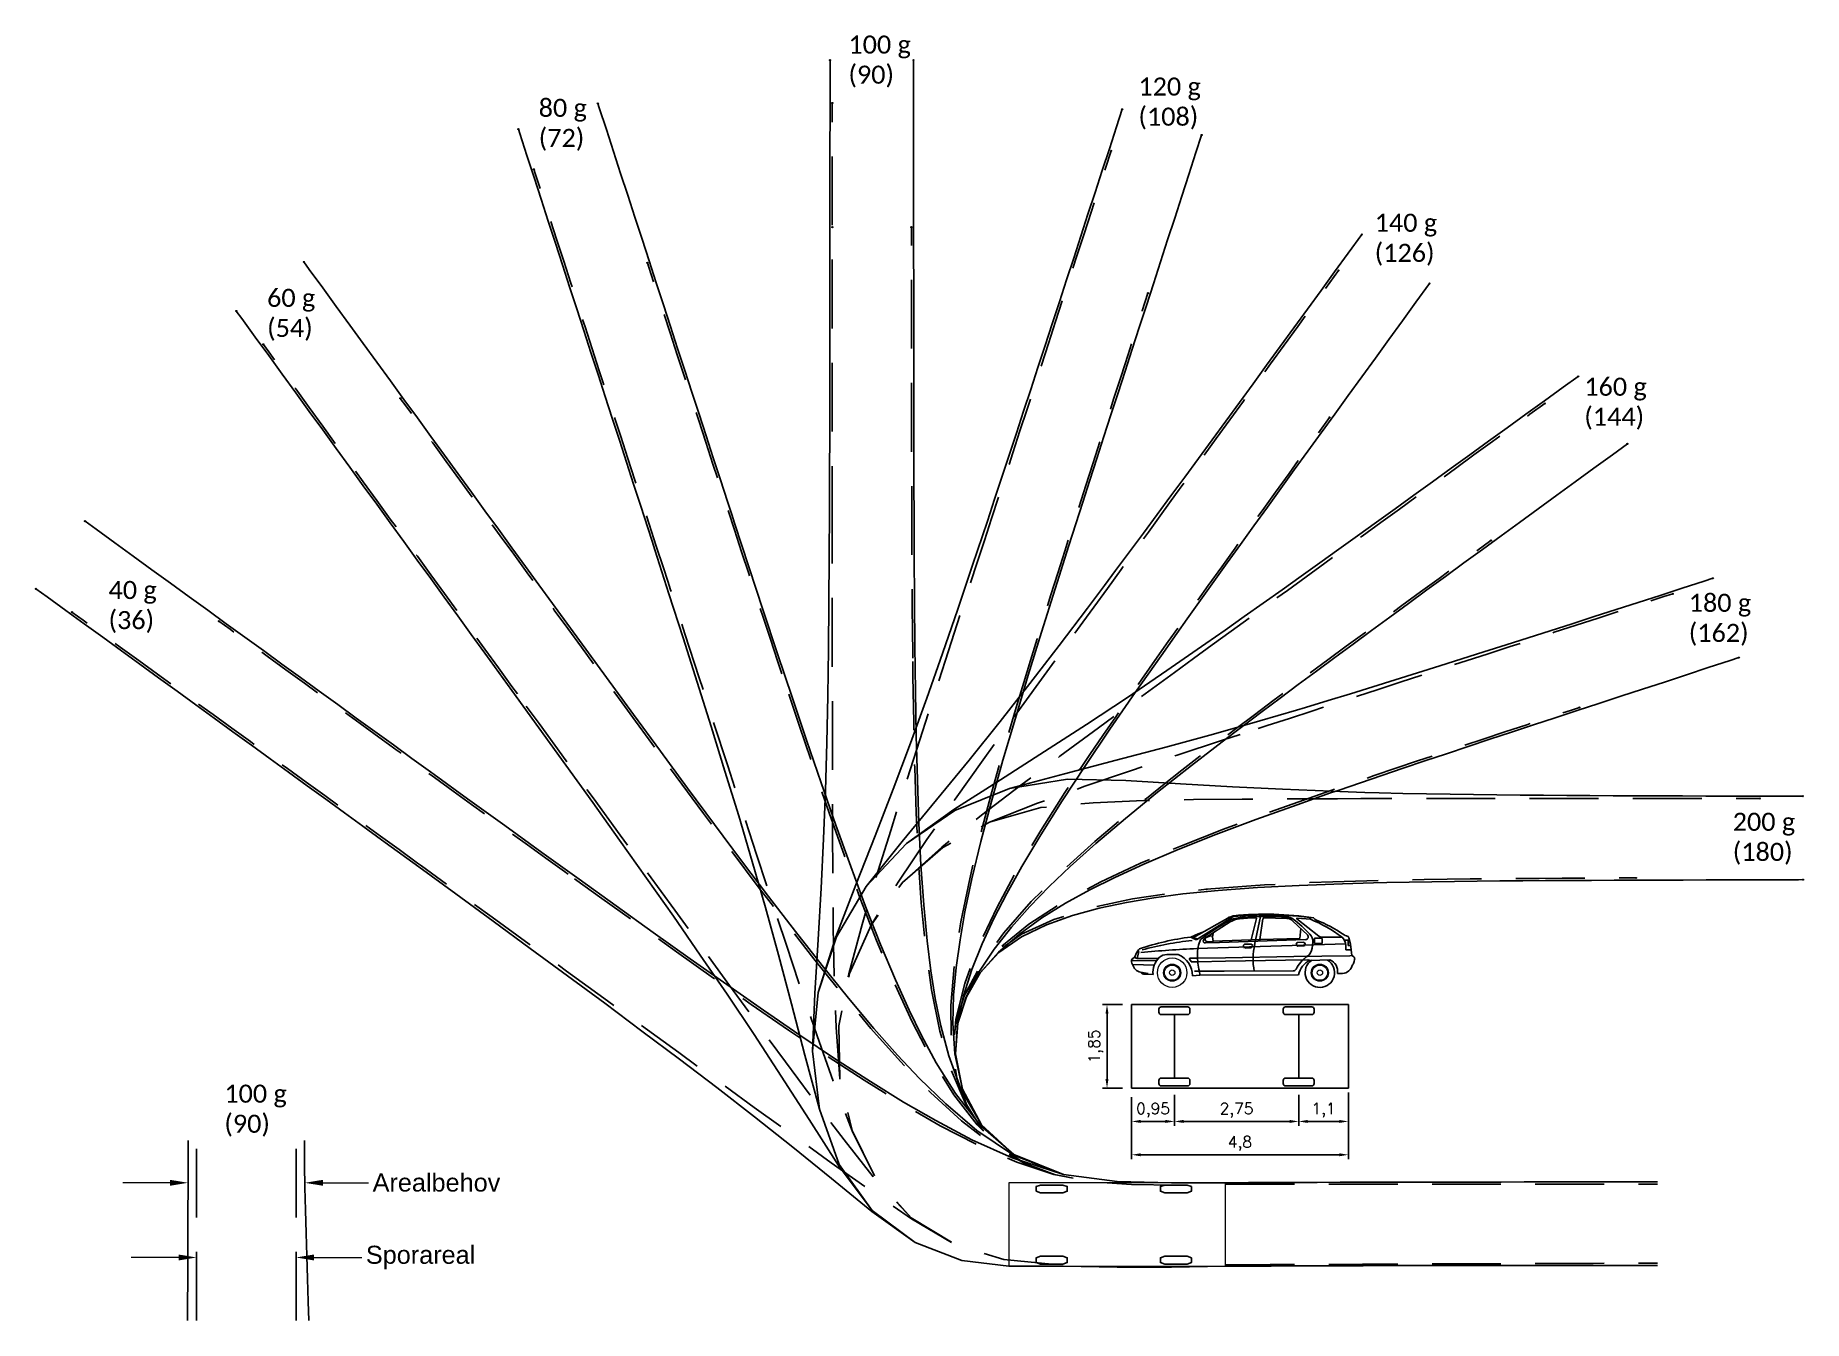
# Model space of a CAD drawing. Header units: millimetres. Extents: x -35.9 to 3.2, y -1.2 to 27.3.
import ezdxf
from ezdxf import colors
from ezdxf.entities.mleader import LeaderData, LeaderLine
from ezdxf.math import Vec2, Vec3

# ---------------------------------------------------------------- set-up
doc = ezdxf.new("R2010")
doc.units = ezdxf.units.MM
doc.linetypes.add('DASHEDX2', pattern=[1.5, 1, -0.5])
doc.layers.add('Tekst', color=4, linetype='Continuous')
doc.styles.add('BT standard', font='sanss___.ttf')
doc.styles.add('Legend', font='CALIBRI.TTF')
doc.styles.get("Standard").update_dxf_attribs({"font": 'romans'})
doc.dimstyles.new('ISO-25', dxfattribs={"dimtxt": 2.5, "dimasz": 2.5, "dimexe": 1.25, "dimexo": 0.625, "dimtad": 1, "dimtxsty": 'Standard', "dimcen": 2.5, "dimadec": 0, "dimazin": 0, "dimtfac": 1, "dimtmove": 0, "dimatfit": 3, "dimfxl": 1, "dimarcsym": 0})

# ---------------------------------------------------------------- blocks, each defined once
blk = doc.blocks.new('*U2930')
at = {"color": 1, "linetype": 'Continuous', "lineweight": 0, "ltscale": 1.524}
blk.add_lwpolyline([(0, 0.925), (-4.8, 0.925), (-4.8, -0.925), (0, -0.925), (0, 0.925), (0, 0.925)], close=True, dxfattribs=at)
at = {"color": 2, "linetype": 'Continuous', "ltscale": 1.524, "flags": 128}
for points in [[(-4.043, 0.736148), (-4.043, 0.842852), (-3.94696, 0.875), (-3.45304, 0.875), (-3.357, 0.842852), (-3.357, 0.736148), (-3.45304, 0.704), (-3.94696, 0.704)], [(-4.043, -0.842852), (-4.043, -0.736148), (-3.94696, -0.704), (-3.45304, -0.704), (-3.357, -0.736148), (-3.357, -0.842852), (-3.45304, -0.875), (-3.94696, -0.875)]]:
    blk.add_lwpolyline(points, close=True, dxfattribs=at)
blk = doc.blocks.new('*U2929')
at = {"color": 2, "linetype": 'Continuous', "ltscale": 1.524, "flags": 128}
for points in [[(-0.343, 0.736148), (-0.343, 0.842852), (-0.24696, 0.875), (0.24696, 0.875), (0.343, 0.842852), (0.343, 0.736148), (0.24696, 0.704), (-0.24696, 0.704)], [(-0.343, -0.842852), (-0.343, -0.736148), (-0.24696, -0.704), (0.24696, -0.704), (0.343, -0.736148), (0.343, -0.842852), (0.24696, -0.875), (-0.24696, -0.875)]]:
    blk.add_lwpolyline(points, close=True, dxfattribs=at)
at = {"rotation": 180}
blk.add_blockref('*U2930', (-0.95, 0), dxfattribs=at)
blk = doc.blocks.new('*U2931')
at = {"color": 2, "lineweight": 0}
blk.add_circle((0, 0), 0.0127, dxfattribs=at)
blk = doc.blocks.new('*U2932')
at = {"color": 2, "lineweight": 0}
blk.add_circle((0, 0), 0.0127, dxfattribs=at)
blk = doc.blocks.new('*U2933')
at = {"color": 1, "lineweight": 0}
blk.add_circle((0, 0), 0.0127, dxfattribs=at)
blk = doc.blocks.new('*U2934')
at = {"color": 1, "lineweight": 0}
blk.add_circle((0, 0), 0.0127, dxfattribs=at)
blk = doc.blocks.new('*U2935')
at = {"color": 2, "lineweight": 0}
blk.add_circle((0, 0), 0.0127, dxfattribs=at)
blk = doc.blocks.new('*U2936')
at = {"color": 2, "lineweight": 0}
blk.add_circle((0, 0), 0.0127, dxfattribs=at)
blk = doc.blocks.new('*U2937')
at = {"color": 1, "lineweight": 0}
blk.add_circle((0, 0), 0.0127, dxfattribs=at)
blk = doc.blocks.new('*U2938')
at = {"color": 1, "lineweight": 0}
blk.add_circle((0, 0), 0.0127, dxfattribs=at)
blk = doc.blocks.new('*U2939')
at = {"color": 2, "lineweight": 0}
blk.add_circle((0, 0), 0.0127, dxfattribs=at)
blk = doc.blocks.new('*U2940')
at = {"color": 2, "lineweight": 0}
blk.add_circle((0, 0), 0.0127, dxfattribs=at)
blk = doc.blocks.new('*U2941')
at = {"color": 1, "lineweight": 0}
blk.add_circle((0, 0), 0.0127, dxfattribs=at)
blk = doc.blocks.new('*U2942')
at = {"color": 1, "lineweight": 0}
blk.add_circle((0, 0), 0.0127, dxfattribs=at)
blk = doc.blocks.new('*U2943')
at = {"color": 2, "lineweight": 0}
blk.add_circle((0, 0), 0.0127, dxfattribs=at)
blk = doc.blocks.new('*U2944')
at = {"color": 2, "lineweight": 0}
blk.add_circle((0, 0), 0.0127, dxfattribs=at)
blk = doc.blocks.new('*U2945')
at = {"color": 2, "lineweight": 0}
blk.add_circle((0, 0), 0.0127, dxfattribs=at)
blk = doc.blocks.new('*U2946')
at = {"color": 1, "lineweight": 0}
blk.add_circle((0, 0), 0.0127, dxfattribs=at)
blk = doc.blocks.new('*U2947')
at = {"color": 1, "lineweight": 0}
blk.add_circle((0, 0), 0.0127, dxfattribs=at)
blk = doc.blocks.new('*U2948')
at = {"color": 2, "lineweight": 0}
blk.add_circle((0, 0), 0.0127, dxfattribs=at)
blk = doc.blocks.new('*U2949')
at = {"color": 2, "lineweight": 0}
blk.add_circle((0, 0), 0.0127, dxfattribs=at)
blk = doc.blocks.new('*U2950')
at = {"color": 1, "lineweight": 0}
blk.add_circle((0, 0), 0.0127, dxfattribs=at)
blk = doc.blocks.new('*U2951')
at = {"color": 1, "lineweight": 0}
blk.add_circle((0, 0), 0.0127, dxfattribs=at)
blk = doc.blocks.new('*U2952')
at = {"color": 2, "lineweight": 0}
blk.add_circle((0, 0), 0.0127, dxfattribs=at)
blk = doc.blocks.new('*U2953')
at = {"color": 2, "lineweight": 0}
blk.add_circle((0, 0), 0.0127, dxfattribs=at)
blk = doc.blocks.new('*U2954')
at = {"color": 2, "lineweight": 0}
blk.add_circle((0, 0), 0.0127, dxfattribs=at)
blk = doc.blocks.new('*U2955')
at = {"color": 2, "lineweight": 0}
blk.add_circle((0, 0), 0.0127, dxfattribs=at)
blk = doc.blocks.new('*U2956')
at = {"color": 1, "lineweight": 0}
blk.add_circle((0, 0), 0.0127, dxfattribs=at)
blk = doc.blocks.new('*U2957')
at = {"color": 1, "lineweight": 0}
blk.add_circle((0, 0), 0.0127, dxfattribs=at)
blk = doc.blocks.new('*U2958')
at = {"color": 2, "lineweight": 0}
blk.add_circle((0, 0), 0.0127, dxfattribs=at)
blk = doc.blocks.new('*U2959')
at = {"color": 2, "lineweight": 0}
blk.add_circle((0, 0), 0.0127, dxfattribs=at)
blk = doc.blocks.new('*U2960')
at = {"color": 1, "lineweight": 0}
blk.add_circle((0, 0), 0.0127, dxfattribs=at)
blk = doc.blocks.new('*U2961')
at = {"color": 1, "lineweight": 0}
blk.add_circle((0, 0), 0.0127, dxfattribs=at)
blk = doc.blocks.new('*U2962')
at = {"color": 2, "lineweight": 0}
blk.add_circle((0, 0), 0.0127, dxfattribs=at)
blk = doc.blocks.new('*U2963')
at = {"color": 2, "lineweight": 0}
blk.add_circle((0, 0), 0.0127, dxfattribs=at)
blk = doc.blocks.new('*U2964')
at = {"color": 1, "lineweight": 0}
blk.add_circle((0, 0), 0.0127, dxfattribs=at)
blk = doc.blocks.new('*U2965')
at = {"color": 1, "lineweight": 0}
blk.add_circle((0, 0), 0.0127, dxfattribs=at)
blk = doc.blocks.new('*U2966')
at = {"color": 2, "lineweight": 0}
blk.add_circle((0, 0), 0.0127, dxfattribs=at)
blk = doc.blocks.new('*U2967')
at = {"color": 2, "lineweight": 0}
blk.add_circle((0, 0), 0.0127, dxfattribs=at)
blk = doc.blocks.new('*U2968')
at = {"color": 2, "lineweight": 0}
blk.add_circle((0, 0), 0.0127, dxfattribs=at)
blk = doc.blocks.new('*U2969')
at = {"color": 2, "lineweight": 0}
blk.add_circle((0, 0), 0.0127, dxfattribs=at)
blk = doc.blocks.new('*U2970')
at = {"color": 1, "lineweight": 0}
blk.add_circle((0, 0), 0.0127, dxfattribs=at)
blk = doc.blocks.new('*U2971')
at = {"color": 1, "lineweight": 0}
blk.add_circle((0, 0), 0.0127, dxfattribs=at)
blk = doc.blocks.new('*D2292')
at = {"color": 0, "lineweight": -2, "transparency": 16777216}
for p, q in [((-3.924, 0.551), (-3.924, -0.088)), ((-1.174, 0.601), (-1.174, -0.088)), ((-3.724, 0.012), (-1.374, 0.012))]:
    blk.add_line(p, q, dxfattribs=at)
at = {"color": 0, "transparency": 16777216}
for points in [[(-3.724, 0.046), (-3.724, -0.021), (-3.924, 0.012)], [(-1.374, 0.046), (-1.374, -0.021), (-1.174, 0.012)]]:
    blk.add_solid(points, dxfattribs=at)
at = {"layer": 'Defpoints', "color": 0, "transparency": 16777216}
for p in [(-1.174, 0.801), (-3.924, 0.751), (-1.174, 0.012)]:
    blk.add_point(p, dxfattribs=at)
at = {"color": 0, "transparency": 16777216, "insert": (-2.549, 0.261), "char_height": 0.25, "attachment_point": 5}
blk.add_mtext('2,75', dxfattribs=at)
blk = doc.blocks.new('*D2288')
at = {"color": 0, "lineweight": -2, "transparency": 16777216}
for p, q in [((-4.874, 0.551), (-4.874, -0.826)), ((-0.074, 0.551), (-0.074, -0.826)), ((-4.674, -0.726), (-0.274, -0.726))]:
    blk.add_line(p, q, dxfattribs=at)
at = {"color": 0, "transparency": 16777216}
for points in [[(-4.674, -0.693), (-4.674, -0.759), (-4.874, -0.726)], [(-0.274, -0.693), (-0.274, -0.759), (-0.074, -0.726)]]:
    blk.add_solid(points, dxfattribs=at)
at = {"layer": 'Defpoints', "color": 0, "transparency": 16777216}
for p in [(-4.874, 0.751), (-0.074, 0.751), (-0.074, -0.726)]:
    blk.add_point(p, dxfattribs=at)
at = {"color": 0, "transparency": 16777216, "insert": (-2.474, -0.477), "char_height": 0.25, "attachment_point": 5}
blk.add_mtext('4,8', dxfattribs=at)
blk = doc.blocks.new('*D2289')
at = {"color": 0, "lineweight": -2, "transparency": 16777216}
for p, q in [((-3.924, 0.601), (-3.924, -0.088)), ((-4.874, 0.212), (-4.874, 0.112)), ((-4.674, 0.012), (-4.124, 0.012))]:
    blk.add_line(p, q, dxfattribs=at)
at = {"color": 0, "transparency": 16777216}
for points in [[(-4.674, 0.046), (-4.674, -0.021), (-4.874, 0.012)], [(-4.124, 0.046), (-4.124, -0.021), (-3.924, 0.012)]]:
    blk.add_solid(points, dxfattribs=at)
at = {"layer": 'Defpoints', "color": 0, "transparency": 16777216}
for p in [(-3.924, 0.801), (-4.874, 0.012), (-3.924, 0.012)]:
    blk.add_point(p, dxfattribs=at)
at = {"color": 0, "transparency": 16777216, "insert": (-4.399, 0.261), "char_height": 0.25, "attachment_point": 5}
blk.add_mtext('0,95', dxfattribs=at)
blk = doc.blocks.new('*D2290')
at = {"color": 0, "lineweight": -2, "transparency": 16777216}
for p, q in [((-5.074, 2.601), (-5.518, 2.601)), ((-5.418, 2.401), (-5.418, 0.951)), ((-5.074, 0.751), (-5.518, 0.751))]:
    blk.add_line(p, q, dxfattribs=at)
at = {"color": 0, "transparency": 16777216}
for points in [[(-5.452, 2.401), (-5.385, 2.401), (-5.418, 2.601)], [(-5.452, 0.951), (-5.385, 0.951), (-5.418, 0.751)]]:
    blk.add_solid(points, dxfattribs=at)
at = {"layer": 'Defpoints', "color": 0, "transparency": 16777216}
for p in [(-4.874, 2.601), (-5.418, 0.751), (-4.874, 0.751)]:
    blk.add_point(p, dxfattribs=at)
at = {"color": 0, "transparency": 16777216, "insert": (-5.667, 1.676), "char_height": 0.25, "attachment_point": 5, "rotation": 90}
blk.add_mtext('1,85', dxfattribs=at)
blk = doc.blocks.new('*D2291')
at = {"color": 0, "lineweight": -2, "transparency": 16777216}
for p, q in [((-0.074, 0.651), (-0.074, -0.088)), ((-1.174, 0.212), (-1.174, 0.112)), ((-0.974, 0.012), (-0.274, 0.012))]:
    blk.add_line(p, q, dxfattribs=at)
at = {"color": 0, "transparency": 16777216}
for points in [[(-0.974, 0.046), (-0.974, -0.021), (-1.174, 0.012)], [(-0.274, 0.046), (-0.274, -0.021), (-0.074, 0.012)]]:
    blk.add_solid(points, dxfattribs=at)
at = {"layer": 'Defpoints', "color": 0, "transparency": 16777216}
for p in [(-0.074, 0.851), (-1.174, 0.012), (-0.074, 0.012)]:
    blk.add_point(p, dxfattribs=at)
at = {"color": 0, "transparency": 16777216, "insert": (-0.624, 0.261), "char_height": 0.25, "attachment_point": 5}
blk.add_mtext('1,1', dxfattribs=at)
blk = doc.blocks.new('bil')
at = {"color": 0}
for p, q in [((-2.741, 4.517), (-3.503, 4.085)), ((-2.698, 4.499), (-3.406, 4.061)), ((-2.69, 4.432), (-3.063, 4.201)), ((-2.731, 4.528), (-2.731, 4.518)), ((-2.698, 4.541), (-2.72, 4.541)), ((-2.622, 4.568), (-2.698, 4.541)), ((-2.672, 4.531), (-2.698, 4.541)), ((-2.611, 4.552), (-2.672, 4.531)), ((-2.223, 4.036), (-2.11, 4.51)), ((-2.149, 3.929), (-2.016, 4.554)), ((-2.037, 4.042), (-1.966, 4.5)), ((-1.436, 4.51), (-1.935, 4.525)), ((-1.3, 4.452), (-0.981, 4.144)), ((-1.215, 4.499), (-0.727, 4.116)), ((-0.913, 4.491), (-1.206, 4.52)), ((-0.913, 4.491), (-0.929, 4.534)), ((-3.399, 4.172), (-3.565, 4.097)), ((-3.462, 4.045), (-3.565, 4.097)), ((-3.473, 4.07), (-3.544, 4.107)), ((-3.296, 4.203), (-3.399, 4.172)), ((-3.278, 4.036), (-3.224, 4.09)), ((-2.929, 3.979), (-3.239, 3.97)), ((-3.063, 4.201), (-3.224, 4.09)), ((-3.127, 4.122), (-3.224, 4.09)), ((-3.2, 3.998), (-3.105, 3.993)), ((-3.082, 4.115), (-3.127, 4.122)), ((-3.105, 3.993), (-3.064, 4.008)), ((-3.086, 4.101), (-3.064, 4.173)), ((-3.064, 4.008), (-3.086, 4.101)), ((-3.065, 4.17), (-3.063, 4.201)), ((-2.017, 4.042), (-3.064, 4.008)), ((-1.022, 4.04), (-2.929, 3.979)), ((-2.226, 3.943), (-2.373, 3.937)), ((-0.132, 3.946), (-2.266, 3.884)), ((-1.147, 4.067), (-2.017, 4.042)), ((-1.057, 3.981), (-1.205, 3.976)), ((-1.147, 4.067), (-1.127, 4.284)), ((-0.859, 3.986), (-0.875, 3.854)), ((-0.824, 4.058), (-0.824, 3.967)), ((-0.666, 4.07), (-0.812, 4.07)), ((-0.812, 3.954), (-0.666, 3.954)), ((-0.215, 4.096), (-0.667, 4.096)), ((-0.654, 3.967), (-0.654, 4.058)), ((-0.047, 4.026), (-0.159, 4.026)), ((-0.08, 3.913), (-0.08, 4.026)), ((-0.026, 3.941), (-0.06, 4.079)), ((0.004, 3.691), (-0.026, 3.941)), ((-4.324, 3.57), (-4.835, 3.577)), ((-4.807, 3.648), (-4.759, 3.763)), ((-4.751, 3.626), (-4.807, 3.648)), ((-4.759, 3.763), (-4.735, 3.793)), ((-4.711, 3.779), (-4.751, 3.626)), ((-4.751, 3.626), (-4.286, 3.62)), ((-4.735, 3.793), (-4.711, 3.779)), ((-3.84, 3.712), (-4.092, 3.712)), ((-3.556, 3.553), (-3.594, 3.609)), ((-3.415, 3.63), (-3.585, 3.628)), ((-3.409, 3.549), (-3.546, 3.548)), ((-2.266, 3.884), (-3.428, 3.842)), ((-2.793, 3.64), (-3.415, 3.63)), ((-2.793, 3.56), (-3.409, 3.549)), ((-1.279, 3.669), (-2.793, 3.64)), ((-1.466, 3.584), (-2.793, 3.56)), ((-2.229, 3.861), (-2.362, 3.855)), ((-1.466, 3.584), (-0.972, 3.593)), ((-0.039, 3.68), (-1.279, 3.669)), ((-1.062, 3.9), (-1.195, 3.895)), ((-0.926, 3.582), (-0.968, 3.592)), ((-0.926, 3.582), (-0.486, 3.59)), ((-0.129, 3.816), (-0.129, 3.907)), ((-0.011, 3.816), (-0.129, 3.816)), ((-0.023, 3.913), (-0.08, 3.913)), ((0.004, 3.691), (-0.039, 3.68)), ((0.04, 3.666), (0.004, 3.691)), ((0.052, 3.554), (0.064, 3.601)), ((-4.372, 3.475), (-4.85, 3.492)), ((-4.642, 3.286), (-4.675, 3.318)), ((-4.675, 3.318), (-4.51, 3.291)), ((-4.612, 3.278), (-4.642, 3.286)), ((-4.536, 3.272), (-4.612, 3.278)), ((-4.397, 3.267), (-4.536, 3.272)), ((-3.362, 3.252), (-3.525, 3.24)), ((-3.373, 3.339), (-3.483, 3.339)), ((-3.373, 3.339), (-2.827, 3.343)), ((-3.373, 3.339), (-3.362, 3.252)), ((-1.181, 3.263), (-3.362, 3.252)), ((-1.298, 3.348), (-2.827, 3.343)), ((-0.317, 3.289), (-0.205, 3.289))]:
    blk.add_line(p, q, dxfattribs=at)
for p, q in [((-4.874, 2.601), (-4.874, 0.751)), ((-4.267, 2.501), (-4.267, 2.43)), ((-3.631, 2.551), (-4.217, 2.551)), ((-4.217, 2.38), (-3.631, 2.38)), ((-3.924, 2.38), (-3.924, 0.972)), ((-3.581, 2.43), (-3.581, 2.501)), ((-1.517, 2.501), (-1.517, 2.43)), ((-0.881, 2.551), (-1.467, 2.551)), ((-1.467, 2.38), (-0.881, 2.38)), ((-1.174, 2.38), (-1.174, 0.972)), ((-0.831, 2.43), (-0.831, 2.501)), ((-0.074, 2.601), (-0.074, 0.751)), ((-4.267, 0.851), (-4.267, 0.922)), ((-4.217, 0.972), (-3.631, 0.972)), ((-3.631, 0.801), (-4.217, 0.801)), ((-3.581, 0.922), (-3.581, 0.851)), ((-1.517, 0.851), (-1.517, 0.922)), ((-1.467, 0.972), (-0.881, 0.972)), ((-0.881, 0.801), (-1.467, 0.801)), ((-0.831, 0.922), (-0.831, 0.851))]:
    blk.add_line(p, q)
blk.add_lwpolyline([(-4.874, 2.601), (-0.074, 2.601), (-0.074, 0.751), (-4.874, 0.751)], close=True)
at = {"color": 0, "lineweight": 0}
for centre, radius in [((-3.976, 3.308), 0.327), ((-3.976, 3.308), 0.19), ((-3.976, 3.308), 0.169), ((-3.975, 3.308), 0.06), ((-0.705, 3.308), 0.19), ((-0.705, 3.308), 0.169), ((-0.705, 3.308), 0.06)]:
    blk.add_circle(centre, radius, dxfattribs=at)
at = {"color": 0}
for centre, radius, start, end in [((0.112, -0.48), 5.693, 119.9824, 127.4323), ((-2.731, 4.481), 0.0378, 28.6453, 105.409), ((-2.385, 3.779), 0.758, 93.2949, 117.3205), ((-2.719, 4.528), 0.0121, 92.2888, 179.9606), ((-2.69, 4.518), 0.0212, 246.3842, 35.8847), ((-2.443, 4.048), 0.457, 95.2105, 122.7236), ((-2.618, 4.557), 0.0121, 95.7406, 109.4886), ((-1.919, -2.404), 7.009, 81.1065, 95.7406), ((-2.607, 4.541), 0.0121, 96.1048, 109.4886), ((-1.97, -1.415), 6.002, 89.5773, 96.1048), ((-2.079, 0.798), 3.727, 90.6709, 96.2513), ((-1.87, -3.244), 7.799, 86.7481, 94.1064), ((-2.122, 4.513), 0.0121, 346.6843, 90.6709), ((-1.936, 4.495), 0.0303, 88.5007, 171.7936), ((-1.933, -4.962), 9.549, 83.9653, 89.9565), ((-1.439, 4.315), 0.195, 44.6367, 89.188), ((-1.436, 4.313), 0.23, 52.8183, 88.0934), ((-3.187, 1.995), 3.134, 43.8221, 52.9189), ((-1.207, 4.508), 0.0121, 84.3561, 231.9291), ((-2.116, 1.552), 3.176, 53.2271, 67.7426), ((-0.756, 4.562), 0.0898, 207.9198, 244.7886), ((-2.094, 1.274), 3.46, 56.1101, 67.9352), ((-2.87, -1.493), 5.633, 97.0913, 108.9469), ((-2.527, -4.335), 8.42, 96.8663, 104.5368), ((-3.4, 4.352), 0.291, 255.5541, 268.8272), ((-3.444, 4.088), 0.0468, 246.9431, 324.2197), ((-2.682, 3.731), 0.735, 155.0138, 182.5569), ((-3.249, 4.008), 0.0396, 135.9628, 284.1807), ((-3.195, 4.048), 0.0505, 125.1147, 263.7481), ((-2.355, 3.898), 0.0433, 115.0934, 259.6065), ((-2.243, 3.902), 0.0439, 288.4776, 68.0969), ((-0.795, 3.616), 1.389, 166.946, 191.2243), ((-1.187, 3.937), 0.0433, 115.0934, 259.6065), ((-1.068, 3.941), 0.0413, 278.9138, 74.4085), ((-1.023, 4.1), 0.0605, 271.6424, 45.9944), ((-1.09, 4.002), 0.232, 355.8533, 44.7295), ((-0.812, 4.058), 0.0121, 90, 180), ((-0.812, 3.967), 0.0121, 180, 270), ((-0.667, 4.193), 0.0968, 231.9291, 270), ((-0.666, 4.058), 0.0121, 0, 90), ((-0.666, 3.967), 0.0121, 270, 0), ((-0.383, 3.905), 0.254, 0.4871, 48.5195), ((-0.093, 4.243), 0.121, 233.5941, 258.0678), ((-0.122, 4.061), 0.0643, 15.8486, 86.4255), ((-4.759, 3.563), 0.116, 153.2072, 217.8202), ((-4.827, 3.726), 0.149, 252.0847, 266.933), ((-4.735, 3.463), 0.198, 111.4741, 130.0126), ((-4.671, 3.774), 0.0673, 114.3775, 163.207), ((-2.585, -16.851), 20.71, 92.3321, 95.7662), ((-3.946, 3.318), 0.454, 133.2774, 186.4446), ((-4.086, 3.448), 0.264, 91.3292, 130.3504), ((-4.04, 3.236), 0.516, 0.4732, 67.1926), ((-3.584, 3.616), 0.0121, 90.8611, 214.3341), ((-3.546, 3.56), 0.0121, 214.3341, 270.5793), ((-1.856, 3.704), 1.56, 180.2202, 193.5166), ((-0.51, 3.007), 0.817, 125.6392, 152.1832), ((-0.713, 3.151), 0.481, 116.2571, 166.4875), ((-0.705, 3.308), 0.327, 122.8221, 59.2106), ((-1.159, 3.902), 0.289, 306.7794, 350.3206), ((-0.972, 3.581), 0.0121, 71.2026, 90.9927), ((-0.577, 3.341), 0.266, 348.8944, 69.9142), ((-0.034, 3.554), 0.0862, 305.9053, 0.3544), ((0.006, 3.616), 0.0605, 345.3994, 55.8037), ((-4.616, 3.553), 0.243, 194.6386, 255.8347), ((-1.292, 3.411), 0.0634, 264.6557, 339.6092), ((-0.222, 3.532), 0.244, 274.1482, 348.5422)]:
    blk.add_arc(centre, radius, start, end, dxfattribs=at)
for centre, start, end in [((-4.217, 2.501), 90, 180), ((-4.217, 2.43), 180, 270), ((-3.631, 2.501), 0, 90), ((-3.631, 2.43), 270, 360), ((-1.467, 2.501), 90, 180), ((-1.467, 2.43), 180, 270), ((-0.881, 2.501), 0, 90), ((-0.881, 2.43), 270, 360), ((-4.217, 0.922), 90, 180), ((-4.217, 0.851), 180, 270), ((-3.631, 0.922), 0, 90), ((-3.631, 0.851), 270, 0), ((-1.467, 0.922), 90, 180), ((-1.467, 0.851), 180, 270), ((-0.881, 0.922), 0, 90), ((-0.881, 0.851), 270, 0)]:
    blk.add_arc(centre, 0.05, start, end)
dim = blk.add_linear_dim(base=(-5.418, 0.751), p1=(-4.874, 2.601), p2=(-4.874, 0.751), angle=270, dimstyle='ISO-25', override={"dimtxt": 0.25, "dimasz": 0.2, "dimexe": 0.1, "dimexo": 0.2, "dimgap": 0.1})
dim.commit()
dim.dimension.update_dxf_attribs({"geometry": '*D2290', "text_midpoint": (-5.667, 1.676)})
dim = blk.add_linear_dim(base=(-3.924, 0.012), p1=(-4.874, 0.012), p2=(-3.924, 0.801), dimstyle='ISO-25', override={"dimtxt": 0.25, "dimasz": 0.2, "dimexe": 0.1, "dimexo": 0.2, "dimgap": 0.1})
dim.commit()
dim.dimension.update_dxf_attribs({"geometry": '*D2289', "text_midpoint": (-4.399, 0.012), "dimtype": 160})
for base, p1, p2, picture, middle in [((-1.174, 0.012), (-3.924, 0.751), (-1.174, 0.801), '*D2292', (-2.549, 0.261)), ((-0.074, 0.012), (-1.174, 0.012), (-0.074, 0.851), '*D2291', (-0.624, 0.261)), ((-0.074, -0.726), (-4.874, 0.751), (-0.074, 0.751), '*D2288', (-2.474, -0.477))]:
    dim = blk.add_linear_dim(base=base, p1=p1, p2=p2, dimstyle='ISO-25', override={"dimtxt": 0.25, "dimasz": 0.2, "dimexe": 0.1, "dimexo": 0.2, "dimgap": 0.1})
    dim.commit()
    dim.dimension.update_dxf_attribs({"geometry": picture, "text_midpoint": middle})
blk = doc.blocks.new('signatur')
at = {"color": 1, "linetype": 'Continuous', "ltscale": 1.524, "flags": 128}
for points in [[(875.573, 75.73), (875.575, 76.108), (875.577, 76.618), (875.579, 77.128), (875.58, 77.638), (875.582, 78.147), (875.583, 78.657), (875.584, 79.166), (875.585, 79.675), (875.585, 79.721)], [(878.256, 75.73), (878.244, 76.155), (878.23, 76.66), (878.215, 77.166), (878.2, 77.672), (878.186, 78.178), (878.171, 78.684), (878.164, 79.191), (878.162, 79.698), (878.162, 79.721)]]:
    blk.add_lwpolyline(points, dxfattribs=at)
at = {"color": 2, "linetype": 'DASHEDX2', "ltscale": 1.524, "flags": 128}
for points in [[(875.773, 75.73), (875.773, 75.732), (875.773, 76.241), (875.773, 76.751), (875.773, 77.26), (875.773, 77.766), (875.773, 78.275), (875.773, 78.784), (875.773, 79.293), (875.773, 79.721)], [(877.974, 75.73), (877.974, 75.732), (877.974, 76.241), (877.974, 76.751), (877.974, 77.26), (877.974, 77.766), (877.974, 78.275), (877.974, 78.784), (877.974, 79.293), (877.974, 79.721)]]:
    blk.add_lwpolyline(points, dxfattribs=at)
at = {"layer": 'Tekst', "insert": (876.387, 80.96), "char_height": 0.4, "attachment_point": 1, "style": 'Legend'}
blk.add_mtext_dynamic_manual_height_columns('100 g \\P(90)', width=2.42155, gutter_width=12.5, heights=[0], dxfattribs=at)
ml = blk.add_multileader_mtext('Standard')
ml.set_content('', color=256)
ml.set_leader_properties(lineweight=9)
ml.build(insert=Vec2(0, 0))
ml.multileader.update_dxf_attribs({"text_right_attachment_type": 6, "dogleg_length": 0.1, "arrow_head_size": 0.4})
ctx = ml.context
ctx.base_point, ctx.char_height, ctx.arrow_head_size, ctx.landing_gap_size, ctx.plane_origin = Vec3(874.047, 79.085), 0.6, 0.4, 0.09, Vec3(875.584, 78.785)
ctx.right_attachment, ctx.text_align_type = 6, 2
notes = []
notes.append((ctx, [(0, (1, 1, 0), (874.327, 78.785), (-1, 0), 0.1, [(0, [(875.584, 78.785)], 0, [])])]))
ctx.mtext.insert, ctx.mtext.alignment, ctx.mtext.flow_direction = Vec3(874.137, 79.385), 3, 5
ml = blk.add_multileader_mtext('Standard')
ml.set_content('Arealbehov', color=256, style='BT standard')
ml.set_leader_properties(lineweight=9)
ml.build(insert=Vec2(0, 0))
ml.multileader.update_dxf_attribs({"text_right_attachment_type": 6, "dogleg_length": 0.1, "arrow_head_size": 0.4})
ctx = ml.context
ctx.base_point, ctx.char_height, ctx.arrow_head_size, ctx.landing_gap_size, ctx.plane_origin = Vec3(879.581, 78.784), 0.4, 0.4, 0.09, Vec3(878.124, 78.784)
ctx.right_attachment = 6
notes.append((ctx, [(0, (1, 1, 0), (879.526, 78.784), (1, 0), 0.0548, [(0, [(878.169, 78.785)], 0, [])])]))
ctx.mtext.insert, ctx.mtext.flow_direction = Vec3(879.671, 78.991), 5
ml = blk.add_multileader_mtext('Standard')
ml.set_content('', color=256)
ml.set_leader_properties(lineweight=9)
ml.build(insert=Vec2(0, 0))
ml.multileader.update_dxf_attribs({"text_right_attachment_type": 6, "dogleg_length": 0.1, "arrow_head_size": 0.4})
ctx = ml.context
ctx.base_point, ctx.char_height, ctx.arrow_head_size, ctx.landing_gap_size, ctx.plane_origin = Vec3(874.237, 77.43), 0.6, 0.4, 0.09, Vec3(875.773, 77.13)
ctx.right_attachment, ctx.text_align_type = 6, 2
notes.append((ctx, [(0, (1, 1, 0), (874.517, 77.13), (-1, 0), 0.1, [(0, [(875.773, 77.13)], 0, [])])]))
ctx.mtext.insert, ctx.mtext.alignment, ctx.mtext.flow_direction = Vec3(874.327, 77.73), 3, 5
ml = blk.add_multileader_mtext('Standard')
ml.set_content('Sporareal', color=256, style='BT standard')
ml.set_leader_properties(lineweight=9)
ml.build(insert=Vec2(0, 0))
ml.multileader.update_dxf_attribs({"text_right_attachment_type": 6, "dogleg_length": 0.1, "arrow_head_size": 0.4})
ctx = ml.context
ctx.base_point, ctx.char_height, ctx.arrow_head_size, ctx.landing_gap_size, ctx.plane_origin = Vec3(879.431, 77.13), 0.4, 0.4, 0.09, Vec3(877.929, 77.13)
ctx.right_attachment = 6
notes.append((ctx, [(0, (1, 1, 0), (879.331, 77.13), (1, 0), 0.1, [(0, [(877.974, 77.13)], 0, [])])]))
ctx.mtext.insert, ctx.mtext.flow_direction = Vec3(879.521, 77.39), 5
for ctx, leaders in notes:
    for number, flags, end, landing, length, lines in leaders:
        leader = LeaderData()
        leader.index, (leader.has_last_leader_line, leader.has_dogleg_vector, leader.attachment_direction) = number, flags
        leader.last_leader_point, leader.dogleg_vector, leader.dogleg_length = Vec3(end), Vec3(landing), length
        for number, points, colour, breaks in lines:
            line = LeaderLine()
            line.index, line.vertices, line.color, line.breaks = number, Vec3.list(points), colors.encode_raw_color(colour), breaks
            leader.lines.append(line)
        ctx.leaders.append(leader)
blk = doc.blocks.new('PV B')
at = {"color": 1, "linetype": 'Continuous', "ltscale": 1.524, "flags": 128}
for points in [[(-18.336, 17.135), (-18.335, 17.237), (-18.334, 17.747), (-18.332, 18.257), (-18.331, 18.767), (-18.33, 19.276), (-18.329, 19.786), (-18.328, 20.295), (-18.328, 20.804), (-18.327, 21.313), (-18.327, 21.822), (-18.327, 22.33), (-18.326, 22.839), (-18.326, 23.348), (-18.326, 23.856), (-18.326, 24.365), (-18.326, 24.874), (-18.325, 25.382), (-18.325, 25.891), (-18.325, 26.399), (-18.325, 26.704)], [(-16.467, 17.156), (-16.467, 17.258), (-16.468, 17.765), (-16.469, 18.272), (-16.47, 18.779), (-16.471, 19.286), (-16.472, 19.794), (-16.472, 20.302), (-16.473, 20.809), (-16.473, 21.317), (-16.473, 21.826), (-16.474, 22.334), (-16.474, 22.842), (-16.474, 23.35), (-16.474, 23.858), (-16.474, 24.367), (-16.475, 24.875), (-16.475, 25.383), (-16.475, 25.892), (-16.475, 26.4), (-16.475, 26.705)], [(-20.5, 16.635), (-20.595, 16.925), (-20.753, 17.409), (-20.911, 17.893), (-21.069, 18.378), (-21.226, 18.862), (-21.384, 19.347), (-21.542, 19.831), (-21.7, 20.316), (-21.858, 20.801), (-22.015, 21.285), (-22.173, 21.77), (-22.331, 22.255), (-22.488, 22.74), (-22.646, 23.225), (-22.804, 23.71), (-22.962, 24.195), (-23.119, 24.68), (-23.277, 25.165), (-23.435, 25.65), (-23.466, 25.747)], [(-14.842, 16.493), (-14.68, 16.98), (-14.519, 17.466), (-14.359, 17.953), (-14.199, 18.438), (-14.039, 18.924), (-13.88, 19.41), (-13.721, 19.895), (-13.562, 20.38), (-13.404, 20.865), (-13.246, 21.35), (-13.087, 21.835), (-12.929, 22.32), (-12.771, 22.805), (-12.614, 23.289), (-12.456, 23.774), (-12.298, 24.259), (-12.14, 24.743), (-11.983, 25.228), (-11.857, 25.616)], [(-22.267, 16.047), (-22.361, 16.339), (-22.518, 16.825), (-22.675, 17.311), (-22.832, 17.797), (-22.989, 18.283), (-23.146, 18.769), (-23.304, 19.255), (-23.461, 19.74), (-23.619, 20.226), (-23.776, 20.711), (-23.934, 21.196), (-24.091, 21.682), (-24.249, 22.167), (-24.406, 22.652), (-24.564, 23.137), (-24.721, 23.623), (-24.879, 24.108), (-25.036, 24.593), (-25.194, 25.078), (-25.226, 25.175)], [(-13.034, 15.95), (-12.881, 16.432), (-12.726, 16.914), (-12.571, 17.397), (-12.416, 17.88), (-12.26, 18.364), (-12.104, 18.847), (-11.948, 19.331), (-11.792, 19.815), (-11.635, 20.299), (-11.478, 20.783), (-11.321, 21.267), (-11.164, 21.751), (-11.007, 22.236), (-10.85, 22.72), (-10.693, 23.204), (-10.536, 23.689), (-10.379, 24.173), (-10.222, 24.658), (-10.097, 25.045)], [(-12.249, 15.064), (-12.002, 15.396), (-11.693, 15.81), (-11.386, 16.225), (-11.081, 16.639), (-10.776, 17.053), (-10.472, 17.467), (-10.168, 17.881), (-9.865, 18.294), (-9.563, 18.708), (-9.261, 19.121), (-8.959, 19.535), (-8.657, 19.948), (-8.356, 20.361), (-8.055, 20.775), (-7.754, 21.188), (-7.453, 21.601), (-7.152, 22.015), (-6.852, 22.428), (-6.551, 22.841)], [(-24.353, 14.501), (-24.472, 14.665), (-24.772, 15.076), (-25.071, 15.487), (-25.37, 15.898), (-25.669, 16.309), (-25.968, 16.72), (-26.267, 17.131), (-26.566, 17.543), (-26.865, 17.954), (-27.164, 18.365), (-27.463, 18.777), (-27.762, 19.188), (-28.061, 19.6), (-28.36, 20.011), (-28.66, 20.423), (-28.959, 20.834), (-29.258, 21.246), (-29.557, 21.657), (-29.856, 22.069), (-29.976, 22.234)], [(-10.647, 14.001), (-10.414, 14.329), (-10.121, 14.74), (-9.826, 15.151), (-9.531, 15.563), (-9.235, 15.975), (-8.938, 16.387), (-8.641, 16.8), (-8.343, 17.212), (-8.045, 17.625), (-7.746, 18.038), (-7.447, 18.45), (-7.148, 18.863), (-6.849, 19.276), (-6.55, 19.689), (-6.25, 20.103), (-5.951, 20.516), (-5.652, 20.929), (-5.352, 21.343), (-5.053, 21.756)], [(-25.851, 13.401), (-25.97, 13.566), (-26.269, 13.979), (-26.568, 14.391), (-26.867, 14.804), (-27.166, 15.216), (-27.465, 15.628), (-27.764, 16.04), (-28.063, 16.452), (-28.362, 16.864), (-28.661, 17.276), (-28.96, 17.688), (-29.259, 18.099), (-29.558, 18.511), (-29.857, 18.923), (-30.156, 19.335), (-30.455, 19.746), (-30.754, 20.158), (-31.053, 20.57), (-31.352, 20.981), (-31.472, 21.146)], [(-9.578, 14.076), (-9.154, 14.374), (-8.733, 14.672), (-8.312, 14.971), (-7.893, 15.269), (-7.476, 15.568), (-7.059, 15.867), (-6.642, 16.166), (-6.227, 16.465), (-5.812, 16.764), (-5.397, 17.063), (-4.983, 17.362), (-4.57, 17.662), (-4.156, 17.961), (-3.743, 18.26), (-3.329, 18.56), (-2.916, 18.859), (-2.503, 19.159), (-2.091, 19.458), (-1.76, 19.698)], [(-8.359, 12.568), (-7.957, 12.868), (-7.554, 13.167), (-7.149, 13.467), (-6.742, 13.766), (-6.335, 14.066), (-5.927, 14.366), (-5.518, 14.665), (-5.109, 14.965), (-4.699, 15.265), (-4.289, 15.564), (-3.878, 15.864), (-3.467, 16.163), (-3.056, 16.463), (-2.645, 16.763), (-2.234, 17.063), (-1.823, 17.363), (-1.411, 17.663), (-1, 17.963), (-0.67, 18.203)], [(-9.566, -0.02), (-10.767, -0.042), (-11.969, -0.043), (-13.166, -0.02), (-14.366, -0.02), (-14.366, -0.02), (-15.404, 0.107), (-16.443, 0.504), (-17.393, 1.213), (-18.123, 2.236), (-18.556, 3.461), (-18.713, 4.75), (-18.663, 6.024), (-18.591, 7.22), (-18.524, 8.357), (-18.47, 9.454), (-18.429, 10.524), (-18.399, 11.577), (-18.377, 12.618), (-18.361, 13.651), (-18.35, 14.68), (-18.343, 15.704), (-18.337, 16.727), (-18.336, 17.135)], [(-9.566, 1.83), (-10.766, 1.83), (-11.966, 1.857), (-13.153, 2.013), (-14.259, 2.456), (-14.259, 2.456), (-14.259, 2.456), (-14.972, 3.116), (-15.419, 3.893), (-15.697, 4.645), (-15.873, 5.31), (-15.996, 5.917), (-16.093, 6.528), (-16.176, 7.194), (-16.251, 7.989), (-16.312, 8.867), (-16.358, 9.796), (-16.392, 10.755), (-16.417, 11.734), (-16.434, 12.726), (-16.446, 13.726), (-16.455, 14.731), (-16.461, 15.74), (-16.465, 16.751), (-16.467, 17.156)], [(-27.089, 10.874), (-27.171, 10.934), (-27.582, 11.232), (-27.993, 11.531), (-28.404, 11.829), (-28.816, 12.128), (-29.227, 12.426), (-29.638, 12.725), (-30.05, 13.023), (-30.461, 13.322), (-30.872, 13.621), (-31.284, 13.92), (-31.695, 14.218), (-32.106, 14.517), (-32.518, 14.816), (-32.929, 15.115), (-33.34, 15.414), (-33.752, 15.712), (-34.163, 16.011), (-34.574, 16.31), (-34.821, 16.489)], [(-9.566, 1.83), (-10.766, 1.83), (-11.966, 1.857), (-13.153, 2.013), (-14.259, 2.456), (-14.259, 2.456), (-14.259, 2.456), (-14.991, 3.098), (-15.545, 3.808), (-15.972, 4.49), (-16.301, 5.096), (-16.576, 5.658), (-16.879, 6.329), (-17.205, 7.107), (-17.537, 7.952), (-17.868, 8.841), (-18.197, 9.757), (-18.522, 10.691), (-18.845, 11.636), (-19.166, 12.589), (-19.485, 13.548), (-19.803, 14.51), (-20.12, 15.475), (-20.437, 16.442), (-20.5, 16.635)], [(-9.566, -0.02), (-10.767, -0.042), (-11.969, -0.043), (-13.166, -0.02), (-14.366, -0.02), (-14.366, -0.02), (-15.404, 0.107), (-16.443, 0.504), (-17.393, 1.213), (-18.123, 2.236), (-18.556, 3.461), (-18.713, 4.75), (-18.588, 6.043), (-18.199, 7.28), (-17.753, 8.43), (-17.327, 9.514), (-16.925, 10.555), (-16.546, 11.57), (-16.185, 12.569), (-15.837, 13.558), (-15.499, 14.54), (-15.168, 15.518), (-14.842, 16.493)], [(-9.566, -0.02), (-10.767, -0.042), (-11.969, -0.043), (-13.166, -0.02), (-14.366, -0.02), (-14.366, -0.02), (-15.404, 0.107), (-16.443, 0.504), (-17.393, 1.213), (-18.123, 2.236), (-18.561, 3.458), (-18.881, 4.66), (-19.175, 5.795), (-19.463, 6.879), (-19.753, 7.928), (-20.048, 8.951), (-20.347, 9.958), (-20.651, 10.954), (-20.958, 11.941), (-21.267, 12.924), (-21.578, 13.902), (-21.891, 14.878), (-22.204, 15.852), (-22.267, 16.047)], [(-9.566, 1.83), (-10.766, 1.83), (-11.966, 1.857), (-13.153, 2.013), (-14.259, 2.456), (-14.259, 2.456), (-14.259, 2.456), (-14.972, 3.116), (-15.395, 3.904), (-15.565, 4.685), (-15.607, 5.369), (-15.589, 5.986), (-15.532, 6.6), (-15.447, 7.212), (-15.337, 7.832), (-15.182, 8.566), (-14.984, 9.394), (-14.753, 10.277), (-14.496, 11.192), (-14.222, 12.127), (-13.936, 13.074), (-13.641, 14.028), (-13.34, 14.987), (-13.034, 15.95)], [(-28.174, 9.369), (-28.256, 9.429), (-28.668, 9.729), (-29.079, 10.028), (-29.491, 10.328), (-29.902, 10.627), (-30.314, 10.926), (-30.725, 11.225), (-31.136, 11.524), (-31.548, 11.823), (-31.959, 12.123), (-32.371, 12.422), (-32.782, 12.721), (-33.193, 13.02), (-33.605, 13.318), (-34.016, 13.617), (-34.428, 13.916), (-34.839, 14.215), (-35.25, 14.514), (-35.662, 14.813), (-35.909, 14.992)], [(-9.566, -0.02), (-10.767, -0.042), (-11.969, -0.043), (-13.166, -0.02), (-14.366, -0.02), (-14.366, -0.02), (-15.404, 0.107), (-16.443, 0.504), (-17.393, 1.213), (-18.123, 2.236), (-18.556, 3.461), (-18.713, 4.75), (-18.588, 6.043), (-18.184, 7.279), (-17.522, 8.398), (-16.728, 9.391), (-15.969, 10.314), (-15.248, 11.194), (-14.561, 12.051), (-13.898, 12.895), (-13.254, 13.732), (-12.623, 14.565), (-12.249, 15.064)], [(-7.998, 12.302), (-7.797, 12.362), (-7.297, 12.513), (-6.799, 12.665), (-6.303, 12.818), (-5.809, 12.972), (-5.316, 13.126), (-4.825, 13.281), (-4.334, 13.436), (-3.845, 13.592), (-3.356, 13.748), (-2.867, 13.904), (-2.379, 14.061), (-1.892, 14.218), (-1.405, 14.375), (-0.918, 14.532), (-0.431, 14.689), (0.055, 14.846), (0.542, 15.004), (1.028, 15.161), (1.222, 15.224)], [(-9.566, 1.83), (-10.766, 1.83), (-11.966, 1.857), (-13.153, 2.013), (-14.265, 2.445), (-14.265, 2.445), (-14.265, 2.445), (-15.076, 2.992), (-15.763, 3.577), (-16.341, 4.14), (-16.829, 4.658), (-17.354, 5.251), (-17.918, 5.922), (-18.501, 6.643), (-19.092, 7.398), (-19.688, 8.175), (-20.285, 8.967), (-20.883, 9.768), (-21.481, 10.577), (-22.079, 11.39), (-22.678, 12.206), (-23.276, 13.024), (-23.874, 13.844), (-24.353, 14.501)], [(-9.566, -0.02), (-10.767, -0.042), (-11.969, -0.043), (-13.166, -0.02), (-14.366, -0.02), (-14.366, -0.02), (-15.404, 0.107), (-16.443, 0.504), (-17.393, 1.213), (-18.123, 2.236), (-18.556, 3.461), (-18.713, 4.75), (-18.588, 6.043), (-18.184, 7.279), (-17.522, 8.398), (-16.634, 9.347), (-15.581, 10.098), (-14.551, 10.76), (-13.575, 11.383), (-12.643, 11.988), (-11.742, 12.586), (-10.865, 13.182), (-10.004, 13.778), (-9.578, 14.076)], [(-9.566, 1.83), (-10.766, 1.83), (-11.966, 1.857), (-13.153, 2.013), (-14.259, 2.456), (-14.259, 2.456), (-14.259, 2.456), (-14.972, 3.116), (-15.395, 3.904), (-15.545, 4.687), (-15.503, 5.37), (-15.372, 5.971), (-15.184, 6.557), (-14.956, 7.128), (-14.696, 7.687), (-14.414, 8.237), (-14.078, 8.839), (-13.661, 9.54), (-13.186, 10.294), (-12.671, 11.079), (-12.129, 11.881), (-11.568, 12.692), (-10.995, 13.509), (-10.647, 14.001)], [(-9.566, -0.02), (-10.767, -0.042), (-11.969, -0.043), (-13.166, -0.02), (-14.366, -0.02), (-14.366, -0.02), (-15.404, 0.107), (-16.443, 0.504), (-17.393, 1.213), (-18.141, 2.214), (-18.789, 3.229), (-19.405, 4.191), (-20.007, 5.113), (-20.604, 6.006), (-21.199, 6.877), (-21.793, 7.734), (-22.389, 8.58), (-22.984, 9.419), (-23.581, 10.254), (-24.178, 11.085), (-24.775, 11.914), (-25.373, 12.741), (-25.851, 13.401)], [(-7.24, 10.467), (-7.052, 10.532), (-6.582, 10.694), (-6.108, 10.856), (-5.632, 11.017), (-5.155, 11.177), (-4.676, 11.337), (-4.196, 11.497), (-3.715, 11.656), (-3.234, 11.815), (-2.751, 11.974), (-2.268, 12.133), (-1.785, 12.291), (-1.301, 12.45), (-0.817, 12.609), (-0.333, 12.767), (0.151, 12.926), (0.636, 13.085), (1.12, 13.244), (1.605, 13.402), (1.799, 13.466)], [(-9.566, 1.83), (-10.766, 1.83), (-11.966, 1.857), (-13.153, 2.013), (-14.259, 2.456), (-14.259, 2.456), (-14.259, 2.456), (-14.972, 3.116), (-15.395, 3.904), (-15.545, 4.687), (-15.493, 5.368), (-15.309, 5.953), (-15.029, 6.499), (-14.689, 7.01), (-14.309, 7.493), (-13.9, 7.953), (-13.47, 8.394), (-13.009, 8.835), (-12.439, 9.346), (-11.783, 9.904), (-11.071, 10.484), (-10.322, 11.075), (-9.548, 11.671), (-8.758, 12.269), (-8.359, 12.568)], [(-9.566, -0.02), (-10.767, -0.042), (-11.969, -0.043), (-13.166, -0.02), (-14.366, -0.02), (-14.366, -0.02), (-15.404, 0.107), (-16.443, 0.504), (-17.393, 1.213), (-18.123, 2.236), (-18.556, 3.461), (-18.713, 4.75), (-18.588, 6.043), (-18.184, 7.279), (-17.522, 8.398), (-16.634, 9.347), (-15.56, 10.08), (-14.353, 10.564), (-13.135, 10.894), (-11.986, 11.191), (-10.892, 11.479), (-9.837, 11.769), (-8.808, 12.063), (-7.998, 12.302)], [(-9.566, 1.83), (-10.766, 1.83), (-11.966, 1.857), (-13.153, 2.013), (-14.292, 2.38), (-14.292, 2.38), (-14.292, 2.38), (-15.186, 2.784), (-15.986, 3.207), (-16.696, 3.619), (-17.43, 4.073), (-18.202, 4.572), (-18.995, 5.102), (-19.799, 5.654), (-20.61, 6.22), (-21.425, 6.795), (-22.243, 7.378), (-23.063, 7.965), (-23.883, 8.556), (-24.705, 9.148), (-25.526, 9.743), (-26.349, 10.338), (-27.089, 10.874)], [(-9.566, -0.02), (-10.767, -0.042), (-11.969, -0.043), (-13.166, -0.02), (-14.366, -0.02), (-14.366, -0.02), (-15.404, 0.107), (-16.443, 0.504), (-17.393, 1.213), (-18.123, 2.236), (-18.556, 3.461), (-18.713, 4.75), (-18.588, 6.043), (-18.184, 7.279), (-17.522, 8.398), (-16.634, 9.347), (-15.56, 10.08), (-14.353, 10.564), (-13.069, 10.774), (-11.779, 10.744), (-10.564, 10.673), (-9.412, 10.604), (-8.304, 10.548), (-7.225, 10.504), (-6.481, 10.48)], [(-9.566, 1.83), (-10.766, 1.83), (-11.966, 1.857), (-13.153, 2.013), (-14.259, 2.456), (-14.259, 2.456), (-14.259, 2.456), (-14.972, 3.116), (-15.395, 3.904), (-15.545, 4.687), (-15.493, 5.368), (-15.307, 5.953), (-14.999, 6.482), (-14.593, 6.94), (-14.13, 7.341), (-13.632, 7.698), (-13.109, 8.022), (-12.57, 8.318), (-12.018, 8.594), (-11.375, 8.889), (-10.614, 9.213), (-9.779, 9.544), (-8.897, 9.876), (-7.984, 10.206), (-7.24, 10.467)], [(-6.481, 10.48), (-6.164, 10.472), (-5.639, 10.459), (-5.116, 10.449), (-4.596, 10.44), (-4.077, 10.432), (-3.559, 10.426), (-3.043, 10.421), (-2.527, 10.416), (-2.013, 10.412), (-1.499, 10.409), (-0.985, 10.407), (-0.472, 10.404), (0.041, 10.403), (0.553, 10.401), (1.065, 10.4), (1.577, 10.399), (2.089, 10.398), (2.601, 10.397), (3.112, 10.397), (3.214, 10.396)], [(-9.566, -0.02), (-10.767, -0.042), (-11.969, -0.043), (-13.166, -0.02), (-14.366, -0.02), (-14.366, -0.02), (-15.404, 0.107), (-16.443, 0.504), (-17.4, 1.194), (-18.29, 1.925), (-19.15, 2.622), (-19.995, 3.29), (-20.83, 3.938), (-21.661, 4.571), (-22.489, 5.193), (-23.314, 5.808), (-24.139, 6.417), (-24.963, 7.023), (-25.787, 7.627), (-26.61, 8.229), (-27.433, 8.829), (-28.174, 9.369)], [(-9.566, 1.83), (-10.766, 1.83), (-11.966, 1.857), (-13.153, 2.013), (-14.259, 2.456), (-14.259, 2.456), (-14.259, 2.456), (-14.972, 3.116), (-15.395, 3.904), (-15.545, 4.687), (-15.493, 5.368), (-15.307, 5.953), (-14.999, 6.482), (-14.584, 6.93), (-14.083, 7.28), (-13.532, 7.547), (-12.956, 7.754), (-12.364, 7.915), (-11.763, 8.043), (-11.155, 8.145), (-10.51, 8.229), (-9.732, 8.307), (-8.862, 8.371), (-7.937, 8.42), (-6.977, 8.456), (-6.292, 8.475)], [(-6.292, 8.475), (-5.996, 8.482), (-5.5, 8.492), (-5.001, 8.5), (-4.5, 8.507), (-3.998, 8.513), (-3.494, 8.518), (-2.988, 8.523), (-2.482, 8.526), (-1.975, 8.529), (-1.467, 8.531), (-0.959, 8.533), (-0.45, 8.535), (0.059, 8.537), (0.568, 8.538), (1.078, 8.54), (1.588, 8.541), (2.098, 8.543), (2.608, 8.545), (3.118, 8.546), (3.22, 8.547)], [(-9.566, 1.83), (-9.06, 1.833), (-8.554, 1.836), (-8.046, 1.838), (-7.539, 1.84), (-7.03, 1.842), (-6.522, 1.843), (-6.013, 1.844), (-5.504, 1.845), (-4.995, 1.846), (-4.486, 1.846), (-3.976, 1.847), (-3.467, 1.847), (-2.957, 1.848), (-2.447, 1.848), (-1.938, 1.848), (-1.428, 1.849), (-0.918, 1.849), (-0.408, 1.85), (0, 1.85)], [(-9.566, -0.02), (-9.06, -0.017), (-8.554, -0.014), (-8.046, -0.012), (-7.539, -0.01), (-7.03, -0.008), (-6.522, -0.007), (-6.013, -0.006), (-5.504, -0.005), (-4.995, -0.004), (-4.486, -0.004), (-3.976, -0.003), (-3.467, -0.003), (-2.957, -0.002), (-2.447, -0.002), (-1.938, -0.002), (-1.428, -0.001), (-0.918, -0.001), (-0.408, 0), (0, 0)]]:
    blk.add_lwpolyline(points, dxfattribs=at)
at = {"color": 2, "linetype": 'DASHEDX2', "ltscale": 1.524, "flags": 128}
for points in [[(-18.275, 16.188), (-18.275, 16.29), (-18.275, 16.798), (-18.275, 17.308), (-18.275, 17.817), (-18.275, 18.327), (-18.275, 18.836), (-18.275, 19.345), (-18.275, 19.854), (-18.275, 20.363), (-18.275, 20.872), (-18.275, 21.38), (-18.275, 21.889), (-18.275, 22.398), (-18.275, 22.906), (-18.275, 23.415), (-18.275, 23.924), (-18.275, 24.432), (-18.275, 24.941), (-18.275, 25.449), (-18.275, 25.754)], [(-15.066, 15.573), (-14.908, 16.06), (-14.75, 16.546), (-14.592, 17.033), (-14.434, 17.519), (-14.277, 18.003), (-14.119, 18.489), (-13.961, 18.974), (-13.804, 19.46), (-13.646, 19.945), (-13.488, 20.43), (-13.331, 20.915), (-13.173, 21.4), (-13.015, 21.885), (-12.858, 22.37), (-12.7, 22.855), (-12.543, 23.34), (-12.385, 23.824), (-12.228, 24.309), (-12.102, 24.697)], [(-21.919, 15.161), (-22.014, 15.453), (-22.172, 15.939), (-22.33, 16.425), (-22.487, 16.911), (-22.645, 17.396), (-22.803, 17.882), (-22.961, 18.367), (-23.118, 18.853), (-23.276, 19.338), (-23.434, 19.823), (-23.592, 20.309), (-23.749, 20.794), (-23.907, 21.279), (-24.065, 21.764), (-24.222, 22.249), (-24.38, 22.735), (-24.537, 23.22), (-24.695, 23.705), (-24.853, 24.19), (-24.884, 24.287)], [(-16.494, 13.456), (-16.495, 13.557), (-16.5, 14.064), (-16.504, 14.571), (-16.507, 15.078), (-16.51, 15.586), (-16.513, 16.094), (-16.515, 16.601), (-16.516, 17.109), (-16.518, 17.617), (-16.519, 18.125), (-16.52, 18.634), (-16.521, 19.142), (-16.521, 19.65), (-16.522, 20.158), (-16.522, 20.667), (-16.523, 21.175), (-16.523, 21.683), (-16.523, 22.192), (-16.524, 22.7), (-16.524, 23.005)], [(-19.39, 13.105), (-19.486, 13.395), (-19.647, 13.878), (-19.806, 14.362), (-19.966, 14.845), (-20.125, 15.329), (-20.284, 15.814), (-20.442, 16.298), (-20.601, 16.783), (-20.759, 17.267), (-20.917, 17.752), (-21.075, 18.237), (-21.233, 18.721), (-21.391, 19.206), (-21.549, 19.691), (-21.707, 20.176), (-21.865, 20.661), (-22.023, 21.146), (-22.18, 21.631), (-22.338, 22.116), (-22.37, 22.213)], [(-12.728, 14.25), (-12.486, 14.584), (-12.183, 15.001), (-11.881, 15.417), (-11.579, 15.833), (-11.277, 16.248), (-10.976, 16.663), (-10.675, 17.078), (-10.374, 17.492), (-10.074, 17.905), (-9.773, 18.32), (-9.472, 18.734), (-9.171, 19.148), (-8.87, 19.561), (-8.57, 19.975), (-8.269, 20.389), (-7.969, 20.802), (-7.669, 21.216), (-7.368, 21.629), (-7.068, 22.043)], [(-14.183, 12.432), (-14.036, 12.916), (-13.888, 13.401), (-13.738, 13.885), (-13.587, 14.37), (-13.434, 14.854), (-13.281, 15.339), (-13.127, 15.823), (-12.973, 16.308), (-12.818, 16.792), (-12.662, 17.277), (-12.507, 17.762), (-12.351, 18.246), (-12.194, 18.731), (-12.038, 19.215), (-11.881, 19.7), (-11.725, 20.184), (-11.568, 20.669), (-11.411, 21.153), (-11.285, 21.541)], [(-25.248, 12.665), (-25.368, 12.83), (-25.668, 13.242), (-25.967, 13.654), (-26.266, 14.066), (-26.566, 14.478), (-26.865, 14.89), (-27.164, 15.302), (-27.463, 15.714), (-27.762, 16.125), (-28.062, 16.537), (-28.361, 16.949), (-28.66, 17.361), (-28.959, 17.772), (-29.258, 18.184), (-29.557, 18.596), (-29.856, 19.007), (-30.155, 19.419), (-30.454, 19.831), (-30.754, 20.242), (-30.873, 20.407)], [(-22.21, 11.484), (-22.331, 11.648), (-22.631, 12.057), (-22.931, 12.468), (-23.231, 12.878), (-23.531, 13.289), (-23.83, 13.699), (-24.13, 14.11), (-24.43, 14.521), (-24.729, 14.932), (-25.028, 15.344), (-25.328, 15.755), (-25.627, 16.166), (-25.926, 16.578), (-26.225, 16.989), (-26.525, 17.401), (-26.824, 17.812), (-27.123, 18.224), (-27.422, 18.635), (-27.721, 19.047), (-27.841, 19.211)], [(-10.278, 13.444), (-9.861, 13.748), (-9.444, 14.05), (-9.029, 14.353), (-8.614, 14.654), (-8.199, 14.956), (-7.785, 15.257), (-7.371, 15.558), (-6.957, 15.858), (-6.544, 16.159), (-6.132, 16.458), (-5.718, 16.758), (-5.305, 17.058), (-4.892, 17.358), (-4.479, 17.658), (-4.067, 17.958), (-3.654, 18.258), (-3.241, 18.558), (-2.829, 18.858), (-2.499, 19.097)], [(-12.793, 10.985), (-12.569, 11.32), (-12.286, 11.739), (-12, 12.156), (-11.712, 12.573), (-11.422, 12.989), (-11.13, 13.405), (-10.836, 13.821), (-10.542, 14.236), (-10.246, 14.65), (-9.95, 15.065), (-9.653, 15.479), (-9.356, 15.893), (-9.058, 16.307), (-8.759, 16.721), (-8.461, 17.135), (-8.162, 17.548), (-7.863, 17.962), (-7.563, 18.375), (-7.264, 18.789)], [(-13.416, 0.03), (-14.478, 0.131), (-15.541, 0.455), (-16.525, 1.052), (-17.314, 1.931), (-17.833, 2.989), (-18.109, 4.134), (-18.192, 5.281), (-18.234, 6.395), (-18.255, 7.484), (-18.265, 8.552), (-18.27, 9.605), (-18.273, 10.647), (-18.274, 11.682), (-18.274, 12.711), (-18.275, 13.736), (-18.275, 14.759), (-18.275, 15.78), (-18.275, 16.188)], [(-11.32, 10.348), (-10.929, 10.662), (-10.534, 10.973), (-10.136, 11.282), (-9.736, 11.59), (-9.334, 11.897), (-8.93, 12.202), (-8.524, 12.507), (-8.118, 12.81), (-7.71, 13.113), (-7.302, 13.416), (-6.893, 13.718), (-6.483, 14.019), (-6.073, 14.32), (-5.663, 14.621), (-5.252, 14.922), (-4.841, 15.223), (-4.43, 15.523), (-4.019, 15.823), (-3.69, 16.063)], [(-13.416, 0.03), (-14.478, 0.131), (-15.541, 0.455), (-16.525, 1.052), (-17.314, 1.931), (-17.833, 2.989), (-18.109, 4.134), (-18.13, 5.311), (-17.91, 6.459), (-17.614, 7.55), (-17.301, 8.607), (-16.981, 9.637), (-16.66, 10.648), (-16.339, 11.646), (-16.019, 12.635), (-15.701, 13.618), (-15.383, 14.597), (-15.066, 15.573)], [(-13.416, 0.03), (-14.478, 0.131), (-15.541, 0.455), (-16.525, 1.052), (-17.314, 1.931), (-17.835, 2.982), (-18.242, 4.042), (-18.613, 5.084), (-18.962, 6.109), (-19.298, 7.118), (-19.627, 8.117), (-19.95, 9.107), (-20.271, 10.091), (-20.589, 11.07), (-20.907, 12.047), (-21.224, 13.022), (-21.54, 13.996), (-21.856, 14.967), (-21.919, 15.161)], [(-8.844, 11.896), (-8.646, 11.96), (-8.152, 12.121), (-7.66, 12.282), (-7.169, 12.442), (-6.678, 12.601), (-6.189, 12.76), (-5.7, 12.919), (-5.212, 13.078), (-4.724, 13.237), (-4.236, 13.395), (-3.749, 13.553), (-3.264, 13.711), (-2.777, 13.869), (-2.29, 14.027), (-1.804, 14.186), (-1.317, 14.344), (-0.831, 14.502), (-0.345, 14.66), (0.141, 14.817), (0.335, 14.881)], [(-27.374, 8.854), (-27.457, 8.914), (-27.868, 9.213), (-28.28, 9.512), (-28.692, 9.811), (-29.103, 10.11), (-29.515, 10.409), (-29.927, 10.708), (-30.338, 11.007), (-30.75, 11.306), (-31.161, 11.605), (-31.572, 11.904), (-31.984, 12.203), (-32.395, 12.502), (-32.807, 12.801), (-33.218, 13.1), (-33.63, 13.399), (-34.041, 13.697), (-34.452, 13.996), (-34.864, 14.295), (-35.111, 14.475)], [(-24.12, 8.665), (-24.203, 8.724), (-24.615, 9.022), (-25.026, 9.319), (-25.438, 9.617), (-25.85, 9.915), (-26.261, 10.213), (-26.673, 10.511), (-27.084, 10.81), (-27.496, 11.108), (-27.907, 11.407), (-28.319, 11.705), (-28.73, 12.004), (-29.142, 12.302), (-29.553, 12.601), (-29.965, 12.9), (-30.376, 13.199), (-30.787, 13.497), (-31.199, 13.796), (-31.61, 14.095), (-31.857, 14.274)], [(-13.416, 0.03), (-14.478, 0.131), (-15.541, 0.455), (-16.525, 1.052), (-17.314, 1.931), (-17.833, 2.989), (-18.109, 4.134), (-18.13, 5.311), (-17.896, 6.465), (-17.418, 7.541), (-16.804, 8.512), (-16.179, 9.438), (-15.553, 10.332), (-14.932, 11.204), (-14.315, 12.061), (-13.702, 12.908), (-13.093, 13.748), (-12.728, 14.25)], [(-13.416, 0.03), (-14.478, 0.131), (-15.541, 0.455), (-16.525, 1.052), (-17.314, 1.931), (-17.833, 2.989), (-18.109, 4.134), (-18.13, 5.311), (-17.896, 6.465), (-17.418, 7.541), (-16.717, 8.487), (-15.852, 9.268), (-14.972, 9.972), (-14.098, 10.639), (-13.234, 11.282), (-12.381, 11.91), (-11.535, 12.528), (-10.696, 13.14), (-10.278, 13.444)], [(-10.666, 1.78), (-11.65, 1.792), (-12.558, 1.859), (-13.356, 2.012), (-14.008, 2.256), (-14.534, 2.593), (-14.973, 3.035), (-15.336, 3.603), (-15.65, 4.342), (-15.896, 5.191), (-16.079, 6.105), (-16.211, 7.058), (-16.305, 8.034), (-16.371, 9.025), (-16.418, 10.025), (-16.45, 11.03), (-16.473, 12.039), (-16.489, 13.051), (-16.494, 13.456)], [(-10.666, 1.78), (-11.65, 1.792), (-12.558, 1.859), (-13.356, 2.012), (-14.008, 2.256), (-14.538, 2.596), (-15.069, 3.111), (-15.587, 3.781), (-16.067, 4.556), (-16.507, 5.398), (-16.914, 6.284), (-17.296, 7.198), (-17.658, 8.13), (-18.006, 9.075), (-18.345, 10.027), (-18.676, 10.985), (-19.003, 11.947), (-19.326, 12.912), (-19.39, 13.105)], [(-13.416, 0.03), (-14.478, 0.131), (-15.541, 0.455), (-16.525, 1.052), (-17.32, 1.901), (-18.012, 2.779), (-18.672, 3.649), (-19.309, 4.509), (-19.934, 5.359), (-20.549, 6.201), (-21.159, 7.038), (-21.765, 7.871), (-22.368, 8.701), (-22.97, 9.529), (-23.57, 10.356), (-24.169, 11.18), (-24.769, 12.005), (-25.248, 12.665)], [(-10.666, 1.78), (-11.65, 1.792), (-12.558, 1.859), (-13.356, 2.012), (-14.008, 2.256), (-14.534, 2.593), (-14.973, 3.035), (-15.306, 3.561), (-15.521, 4.156), (-15.637, 4.901), (-15.651, 5.756), (-15.575, 6.668), (-15.429, 7.61), (-15.233, 8.566), (-15.002, 9.529), (-14.745, 10.495), (-14.47, 11.463), (-14.183, 12.432)], [(-10.726, 9.221), (-10.542, 9.296), (-10.079, 9.481), (-9.612, 9.662), (-9.141, 9.839), (-8.668, 10.013), (-8.193, 10.184), (-7.716, 10.353), (-7.238, 10.521), (-6.758, 10.686), (-6.277, 10.851), (-5.796, 11.014), (-5.314, 11.177), (-4.831, 11.338), (-4.348, 11.499), (-3.864, 11.66), (-3.38, 11.82), (-2.896, 11.979), (-2.411, 12.139), (-1.927, 12.298), (-1.733, 12.361)], [(-13.416, 0.03), (-14.478, 0.131), (-15.541, 0.455), (-16.525, 1.052), (-17.314, 1.931), (-17.833, 2.989), (-18.109, 4.134), (-18.13, 5.311), (-17.896, 6.465), (-17.418, 7.541), (-16.717, 8.487), (-15.828, 9.26), (-14.792, 9.82), (-13.729, 10.238), (-12.682, 10.615), (-11.653, 10.968), (-10.639, 11.306), (-9.638, 11.636), (-8.844, 11.896)], [(-10.666, 1.78), (-11.65, 1.792), (-12.558, 1.859), (-13.356, 2.012), (-14.027, 2.263), (-14.713, 2.665), (-15.412, 3.2), (-16.099, 3.827), (-16.768, 4.517), (-17.419, 5.25), (-18.056, 6.011), (-18.683, 6.792), (-19.301, 7.586), (-19.913, 8.39), (-20.521, 9.199), (-21.126, 10.012), (-21.729, 10.829), (-22.21, 11.484)], [(-10.666, 1.78), (-11.65, 1.792), (-12.558, 1.859), (-13.356, 2.012), (-14.008, 2.256), (-14.534, 2.593), (-14.973, 3.035), (-15.306, 3.561), (-15.518, 4.145), (-15.598, 4.761), (-15.54, 5.452), (-15.343, 6.247), (-15.028, 7.085), (-14.627, 7.937), (-14.165, 8.789), (-13.659, 9.638), (-13.124, 10.481), (-12.793, 10.985)], [(-13.416, 0.03), (-14.478, 0.131), (-15.541, 0.455), (-16.525, 1.052), (-17.314, 1.931), (-17.833, 2.989), (-18.109, 4.134), (-18.13, 5.311), (-17.896, 6.465), (-17.418, 7.541), (-16.717, 8.487), (-15.828, 9.26), (-14.792, 9.82), (-13.659, 10.143), (-12.502, 10.249), (-11.376, 10.297), (-10.278, 10.321), (-9.201, 10.332), (-8.141, 10.338), (-7.406, 10.34)], [(-10.666, 1.78), (-11.65, 1.792), (-12.558, 1.859), (-13.356, 2.012), (-14.008, 2.256), (-14.534, 2.593), (-14.973, 3.035), (-15.306, 3.561), (-15.518, 4.145), (-15.598, 4.761), (-15.542, 5.38), (-15.348, 5.99), (-14.983, 6.668), (-14.477, 7.368), (-13.868, 8.06), (-13.189, 8.734), (-12.464, 9.391), (-11.707, 10.032), (-11.32, 10.348)], [(-7.406, 10.34), (-7.092, 10.341), (-6.571, 10.342), (-6.052, 10.342), (-5.534, 10.343), (-5.017, 10.343), (-4.501, 10.343), (-3.986, 10.343), (-3.472, 10.343), (-2.958, 10.343), (-2.445, 10.343), (-1.932, 10.343), (-1.419, 10.343), (-0.909, 10.343), (-0.396, 10.344), (0.116, 10.344), (0.628, 10.344), (1.139, 10.344), (1.651, 10.344), (2.162, 10.344), (2.265, 10.344)], [(-10.666, 1.78), (-11.65, 1.792), (-12.558, 1.859), (-13.356, 2.012), (-14.008, 2.256), (-14.534, 2.593), (-14.973, 3.035), (-15.306, 3.561), (-15.518, 4.145), (-15.598, 4.761), (-15.542, 5.38), (-15.354, 5.971), (-15.043, 6.507), (-14.566, 7.036), (-13.922, 7.56), (-13.164, 8.048), (-12.331, 8.497), (-11.452, 8.91), (-10.726, 9.221)], [(-13.416, 0.03), (-14.478, 0.131), (-15.541, 0.455), (-16.521, 1.029), (-17.422, 1.653), (-18.297, 2.273), (-19.155, 2.889), (-20.002, 3.501), (-20.841, 4.109), (-21.675, 4.714), (-22.505, 5.317), (-23.333, 5.918), (-24.16, 6.519), (-24.985, 7.118), (-25.809, 7.716), (-26.633, 8.315), (-27.374, 8.854)], [(-10.666, 1.78), (-11.65, 1.792), (-12.558, 1.859), (-13.368, 2.014), (-14.191, 2.286), (-15.036, 2.655), (-15.885, 3.094), (-16.731, 3.582), (-17.573, 4.104), (-18.41, 4.649), (-19.243, 5.211), (-20.074, 5.783), (-20.902, 6.364), (-21.728, 6.949), (-22.554, 7.539), (-23.379, 8.131), (-24.12, 8.665)], [(-10.666, 1.78), (-11.65, 1.792), (-12.558, 1.859), (-13.356, 2.012), (-14.008, 2.256), (-14.534, 2.593), (-14.973, 3.035), (-15.306, 3.561), (-15.518, 4.145), (-15.598, 4.761), (-15.542, 5.38), (-15.354, 5.971), (-15.043, 6.507), (-14.622, 6.963), (-14.085, 7.337), (-13.371, 7.664), (-12.535, 7.925), (-11.626, 8.119), (-10.673, 8.26), (-9.991, 8.333)], [(-9.991, 8.333), (-9.695, 8.36), (-9.2, 8.398), (-8.702, 8.431), (-8.201, 8.457), (-7.699, 8.48), (-7.195, 8.499), (-6.689, 8.515), (-6.183, 8.528), (-5.676, 8.539), (-5.168, 8.548), (-4.66, 8.555), (-4.151, 8.562), (-3.642, 8.567), (-3.132, 8.571), (-2.622, 8.575), (-2.113, 8.578), (-1.602, 8.581), (-1.092, 8.583), (-0.582, 8.585), (-0.48, 8.585)], [(-9.566, 1.799), (-9.096, 1.799), (-8.583, 1.799), (-8.071, 1.799), (-7.559, 1.799), (-7.048, 1.799), (-6.538, 1.799), (-6.026, 1.799), (-5.515, 1.799), (-5.004, 1.799), (-4.494, 1.799), (-3.983, 1.799), (-3.472, 1.799), (-2.962, 1.799), (-2.451, 1.799), (-1.941, 1.799), (-1.431, 1.799), (-0.92, 1.799), (-0.41, 1.799), (-0.002, 1.799)], [(-9.566, 0.014), (-9.096, 0.014), (-8.583, 0.016), (-8.071, 0.018), (-7.559, 0.02), (-7.048, 0.022), (-6.538, 0.024), (-6.027, 0.026), (-5.516, 0.029), (-5.005, 0.031), (-4.494, 0.033), (-3.983, 0.035), (-3.472, 0.037), (-2.962, 0.039), (-2.451, 0.041), (-1.941, 0.043), (-1.431, 0.045), (-0.92, 0.047), (-0.41, 0.049), (-0.002, 0.051)]]:
    blk.add_lwpolyline(points, dxfattribs=at)
for name, p in [('*U2946', (-18.325, 26.704)), ('*U2947', (-16.475, 26.705)), ('*U2942', (-23.466, 25.747)), ('*U2943', (-18.275, 25.754)), ('*U2950', (-11.857, 25.616)), ('*U2941', (-25.226, 25.175)), ('*U2948', (-12.102, 24.697)), ('*U2951', (-10.097, 25.045)), ('*U2939', (-24.884, 24.287)), ('*U2944', (-18.274, 23.004)), ('*U2945', (-16.524, 23.005)), ('*U2956', (-6.551, 22.841)), ('*U2938', (-29.976, 22.234)), ('*U2940', (-22.37, 22.213)), ('*U2953', (-7.068, 22.043)), ('*U2949', (-11.285, 21.541)), ('*U2957', (-5.053, 21.756)), ('*U2937', (-31.472, 21.146)), ('*U2935', (-30.873, 20.407)), ('*U2960', (-1.76, 19.698)), ('*U2936', (-27.841, 19.211)), ('*U2955', (-7.264, 18.789)), ('*U2958', (-2.499, 19.097)), ('*U2961', (-0.67, 18.203)), ('*U2934', (-34.821, 16.489)), ('*U2959', (-3.69, 16.063)), ('*U2933', (-35.909, 14.992)), ('*U2962', (0.335, 14.881)), ('*U2964', (1.222, 15.224)), ('*U2931', (-35.111, 14.475)), ('*U2932', (-31.857, 14.274)), ('*U2965', (1.799, 13.466)), ('*U2963', (-1.733, 12.361)), ('*U2952', (-12.793, 10.985)), ('*U2954', (-12.793, 10.985)), ('*U2967', (2.265, 10.344)), ('*U2970', (3.214, 10.396)), ('*U2966', (-9.991, 8.333)), ('*U2968', (-9.991, 8.333)), ('*U2969', (-0.48, 8.585)), ('*U2971', (3.22, 8.547)), ('bil', (-6.774, 3.177)), ('signatur', (-908.124, -76.955)), ('*U2929', (-13.416, 0.905))]:
    blk.add_blockref(name, p)
at = {"layer": 'Tekst', "char_height": 0.4, "attachment_point": 1, "style": 'Legend'}
for s, insert in [('100 g \\P(90)', (-17.918, 27.25)), ('120 g \\P(108)', (-11.497, 26.32)), ('80 g\\P(72)', (-24.776, 25.848)), ('140 g \\P(126)', (-6.265, 23.302)), ('60 g\\P(54)', (-30.79, 21.638)), ('160 g \\P(144)', (-1.624, 19.669)), ('40 g\\P(36)', (-34.301, 15.165)), ('180 g \\P(162)', (0.689, 14.881)), ('200 g \\P(180)', (1.663, 10.029))]:
    blk.add_mtext_dynamic_manual_height_columns(s, width=2.42155, gutter_width=12.5, heights=[0], dxfattribs=dict(at, insert=insert))

msp = doc.modelspace()

# ---------------------------------------------------------------- block references
msp.add_blockref('PV B', (0, 0))

doc.saveas('drawing.dxf')
